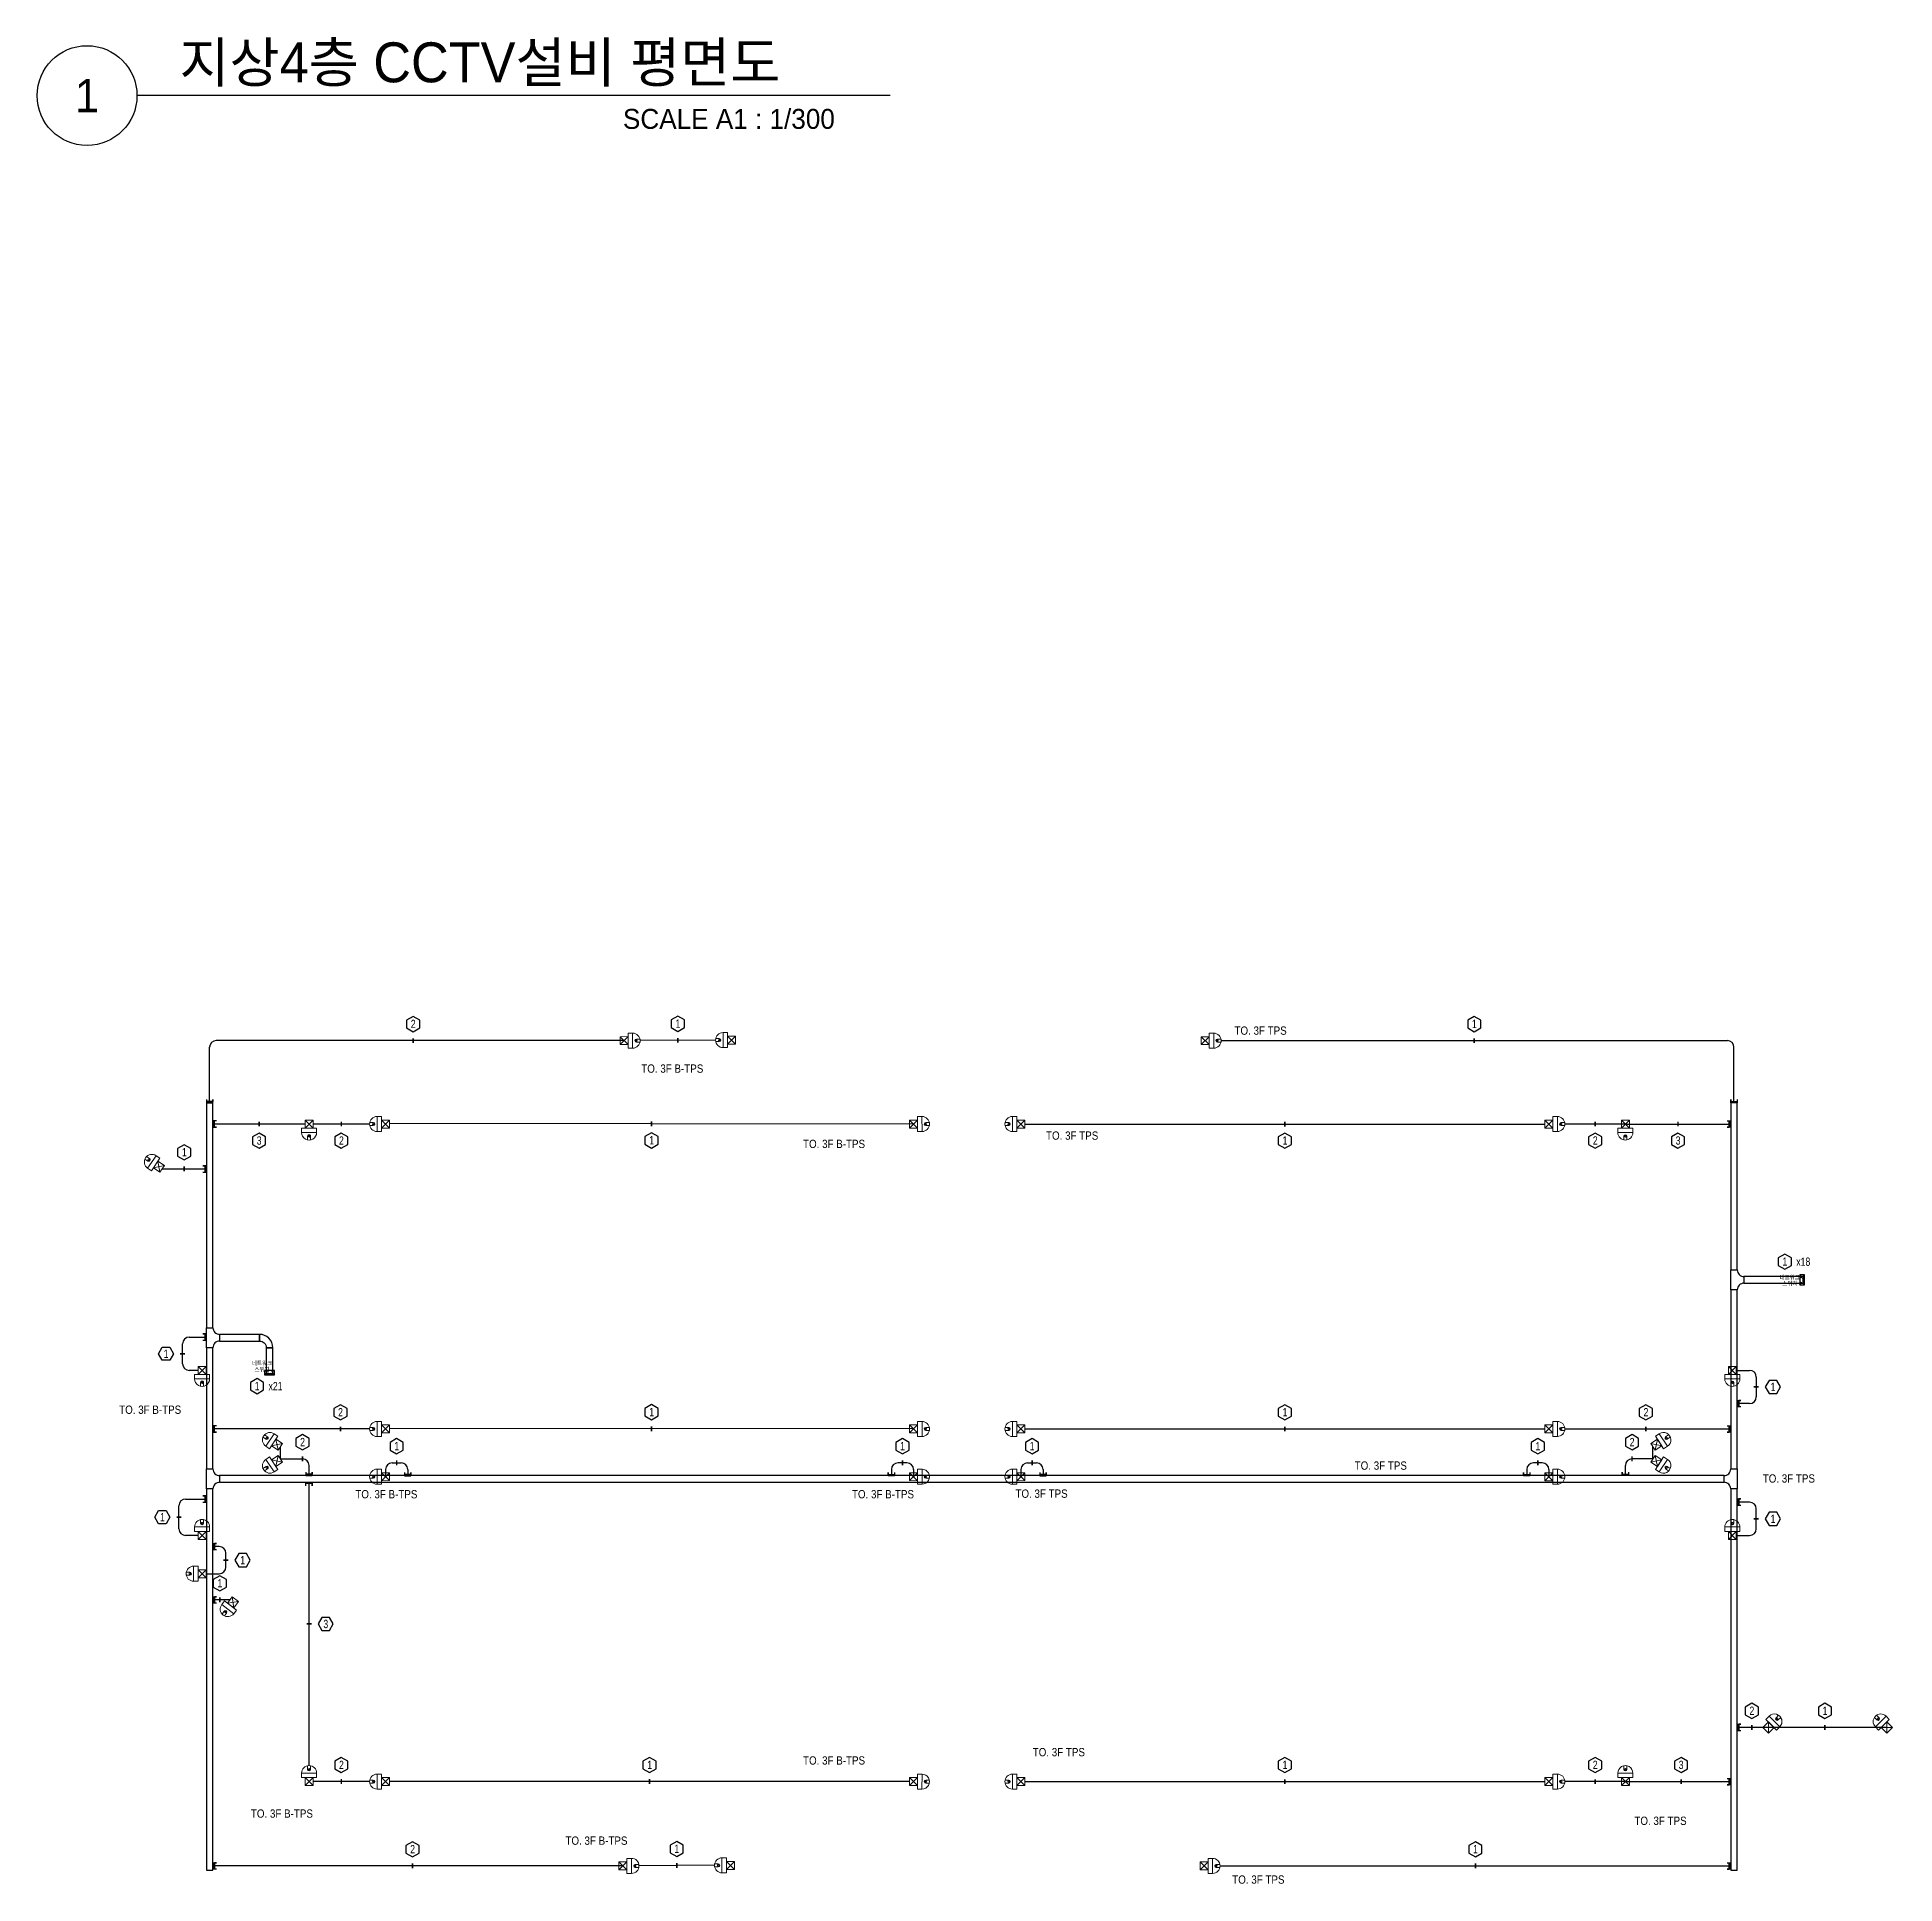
# Model space of a CAD drawing. Header units: millimetres. Extents: x 89860 to 502050, y -351975 to 882300.
# Drawn here: x 92815 to 176581, y 286871 to 370135 of the extents above; entities that cross this region are included whole.
import ezdxf
from ezdxf.enums import TextEntityAlignment as Align

# ---------------------------------------------------------------- set-up
doc = ezdxf.new("R2010")
doc.units = ezdxf.units.MM
doc.header["$LTSCALE"] = 150
doc.linetypes.add('D1', pattern=[3, 1, -1, 1])
doc.layers.get('0').update_dxf_attribs({"lineweight": 0})
doc.layers.add('-----16 CCTV', color=3, linetype='Continuous', lineweight=0)
for name, color, linetype in [('-----17 CCTV Cable', 4, 'Continuous'), ('-----27 Communication Cable Tray', 2, 'Continuous'), ('-----29 Indicator', 1, 'Continuous'), ('-----30 Text', 2, 'Continuous'), ('-----41 Drawing Title', 2, 'Continuous')]:
    doc.layers.add(name, color=color, linetype=linetype)
doc.styles.add('ELEC', font='')
doc.styles.get('ELEC').set_extended_font_data('Dotum')

msp = doc.modelspace()

# ---------------------------------------------------------------- texts
at = {"layer": '-----16 CCTV', "color": 3, "style": 'ELEC', "width": 0.9}
for s, p in [('네트워크', (171842, 314220)), ('스위치', (171842, 313940)), ('네트워크', (102954, 310346)), ('스위치', (102954, 310066))]:
    msp.add_text(s, height=197.6, dxfattribs=at).set_placement(p, align=Align.MIDDLE_CENTER)
at = {"layer": '-----30 Text', "transparency": 33554687, "style": 'ELEC', "width": 0.8}
for s, p in [('2', (109773, 325643)), ('1', (121710, 325658)), ('1', (157621, 325644)), ('1', (99453, 319860, 0)), ('3', (102825, 320387, 0)), ('2', (106535, 320387)), ('1', (120523, 320396)), ('1', (149083, 320387)), ('2', (163070, 320387)), ('3', (166807, 320387, 0)), ('1', (171623, 314930)), ('x18', (172453, 314924)), ('1', (98629, 310774)), ('1', (102734, 309316)), ('x21', (103564, 309310)), ('1', (171086, 309274)), ('2', (106494, 308135)), ('1', (120523, 308144)), ('1', (149083, 308135)), ('2', (165358, 308136, 0)), ('2', (104783, 306789, 0)), ('1', (109030, 306607)), ('1', (131836, 306607)), ('1', (137680, 306607)), ('1', (160486, 306606)), ('2', (164733, 306789)), ('1', (98465, 303401, 0)), ('1', (171086, 303330)), ('1', (102081, 301466, 0)), ('1', (101054, 300427, 0)), ('3', (105831, 298589, 0)), ('2', (170134, 294675, 0)), ('1', (173434, 294675)), ('2', (106535, 292236)), ('1', (120433, 292235)), ('1', (149083, 292235)), ('2', (163070, 292235)), ('3', (166944, 292235, 0)), ('2', (109746, 288434)), ('1', (121658, 288448)), ('1', (157670, 288435, 0))]:
    msp.add_text(s, height=375, dxfattribs=at).set_placement(p, align=Align.MIDDLE_CENTER)
at = {"layer": '-----30 Text', "style": 'ELEC', "width": 0.9}
for s, p in [('TO. 3F TPS', (147982, 325343)), ('TO. 3F B-TPS', (121455, 323630, 0)), ('TO. 3F B-TPS', (128749, 320235, 0)), ('TO. 3F TPS', (139485, 320609)), ('TO. 3F B-TPS', (97912, 308250, 0)), ('TO. 3F TPS', (153402, 305730, 0)), ('TO. 3F TPS', (171802, 305150, 0)), ('TO. 3F B-TPS', (108562, 304440, 0)), ('TO. 3F B-TPS', (130955, 304440, 0)), ('TO. 3F TPS', (138105, 304465, 0)), ('TO. 3F B-TPS', (128749, 292435, 0)), ('TO. 3F TPS', (138885, 292809)), ('TO. 3F B-TPS', (103852, 290040, 0)), ('TO. 3F TPS', (166015, 289715, 0)), ('TO. 3F B-TPS', (118035, 288820, 0)), ('TO. 3F TPS', (147882, 287064))]:
    msp.add_text(s, height=375, dxfattribs=at).set_placement(p, align=Align.MIDDLE)
at = {"layer": '-----41 Drawing Title', "color": 2, "style": 'ELEC'}
msp.add_text('지상4층 CCTV설비 평면도', height=1800, dxfattribs=at).set_placement((99233, 368100))
at = {"layer": '-----41 Drawing Title', "color": 7, "style": 'ELEC'}
msp.add_text('1', height=1500, dxfattribs=at).set_placement((95065, 367500), align=Align.MIDDLE)
at = {"layer": '-----41 Drawing Title', "style": 'ELEC'}
msp.add_text('SCALE A1 : 1/300', height=900, dxfattribs=at).set_placement((128785, 366000), align=Align.RIGHT)

# ---------------------------------------------------------------- blocks, each defined once
blk = doc.blocks.new('Dome Camera')
at = {"layer": '-----16 CCTV', "linetype": 'Continuous'}
for p, q in [((-180, 180), (180, -180)), ((180, 180), (-180, -180)), ((339, -180), (-339, -180)), ((-339, -180), (-339, -383)), ((-339, -383), (339, -383)), ((339, -383), (339, -180))]:
    blk.add_line(p, q, dxfattribs=at)
at = {"layer": '-----16 CCTV', "linetype": 'Continuous', "lineweight": 0}
for p, q in [((-339, -180), (339, -180)), ((-339, -383), (-339, -180)), ((-68, -553), (-68, -715)), ((68, -553), (68, -715)), ((339, -180), (339, -383))]:
    blk.add_line(p, q, dxfattribs=at)
at = {"layer": '-----16 CCTV', "linetype": 'Continuous'}
blk.add_lwpolyline([(180, 180), (-180, 180), (-180, -180), (180, -180)], close=True, dxfattribs=at)
blk.add_lwpolyline([(-68, -715), (-68, -553, -1), (68, -553), (68, -715)], format="xyb", dxfattribs=at)
at = {"layer": '-----16 CCTV', "linetype": 'Continuous', "lineweight": 0}
blk.add_circle((0, -553), 33.9, dxfattribs=at)
blk.add_circle((0, -553), 33.9, dxfattribs=at)
blk.add_arc((0, -383), 339, 180, 0, dxfattribs=at)
at = {"layer": '-----16 CCTV', "linetype": 'Continuous'}
blk.add_arc((0, -383), 339, 180, 0, dxfattribs=at)
blk = doc.blocks.new('O08')
blk.add_hatch(color=256).paths.add_polyline_path([(120, 51), (-120, 51), (-120, 0), (120, 0)])
blk.add_lwpolyline([(120, 127.5), (120, 0), (-120, 0), (-120, 127.5), (-120, 51), (120, 51)])

# ---------------------------------------------------------------- linework, layer by layer
at = {"layer": '-----16 CCTV', "color": 3, "const_width": 0.198}
for points in [[(172504, 314481), (172504, 313679), (171181, 313679), (171181, 314481)], [(103615, 310606), (103615, 309805), (102292, 309805), (102292, 310606)]]:
    msp.add_lwpolyline(points, close=True, dxfattribs=at)
at = {"layer": '-----17 CCTV Cable'}
for p, q in [((100594, 322085, 0), (100594, 324589, 0)), ((119284, 324889), (100894, 324889)), ((123406, 324915), (120006, 324891)), ((146206, 324889), (169028, 324889)), ((169328, 322085, 0), (169328, 324589)), ((104899, 321130), (100744, 321130, 0)), ((107804, 321130), (105259, 321130)), ((132331, 321130), (108706, 321147)), ((137356, 321129), (160801, 321129)), ((164429, 321130), (161704, 321130)), ((164429, 321130), (169178, 321130, 0)), ((98454, 319105), (100444, 319105, 0)), ((99374, 310324), (99374, 311224)), ((99674, 311524), (100444, 311524, 0)), ((100074, 310024), (99674, 310024)), ((169433, 310024), (170033, 310024)), ((170333, 309724), (170333, 308824)), ((170033, 308524), (169478, 308524, 0)), ((107804, 307380), (100744, 307380, 0)), ((132332, 307380), (108706, 307397)), ((137356, 307380), (160802, 307381)), ((161704, 307381), (169178, 307381, 0)), ((103786, 306034), (103786, 306576)), ((103786, 306034), (104779, 306034, 0)), ((108826, 305852), (109226, 305852)), ((132032, 305852), (131632, 305852)), ((137476, 305852), (137876, 305852)), ((160682, 305851), (160282, 305851)), ((165669, 306034), (164729, 306034)), ((165669, 306034), (165669, 306576)), ((105078, 292202), (105078, 304976, 0)), ((105079, 305276, 0), (105079, 305734)), ((108526, 305552), (108526, 305230)), ((109526, 305552), (109526, 305268)), ((131332, 305552), (131332, 305268)), ((132332, 305552), (132332, 305230)), ((137176, 305552), (137176, 305230)), ((138176, 305552), (138176, 305268)), ((159982, 305551), (159982, 305267)), ((160982, 305551), (160982, 305229)), ((164429, 305276, 0), (164429, 305734)), ((99510, 304222, 0), (100444, 304222, 0)), ((170033, 304080), (169478, 304080, 0)), ((99210, 302880, 0), (99210, 303922, 0)), ((170333, 302880), (170333, 303780)), ((100074, 302580), (99510, 302580)), ((169433, 302580), (170033, 302580)), ((101028, 302077, 0), (100744, 302077, 0)), ((101328, 301155, 0), (101328, 301777, 0)), ((100434, 300855), (101028, 300855, 0)), ((101501, 299672), (100744, 299672, 0)), ((176214, 293920), (169478, 293920, 0)), ((107804, 291481), (105259, 291481)), ((132151, 291480), (108706, 291481)), ((137356, 291481), (160801, 291480)), ((164429, 291480), (161704, 291480)), ((164429, 291480), (169178, 291480, 0)), ((119231, 287680), (100744, 287680, 0)), ((123354, 287706), (119954, 287680)), ((146154, 287680), (169178, 287680, 0))]:
    msp.add_line(p, q, dxfattribs=at)
for centre, start, end in [((100894, 324589, 0), 90, 180), ((169028, 324589, 0), 0, 90), ((99674, 311224, 0), 90, 180), ((99674, 310324), 180, 270), ((170033, 309724), 0, 90), ((170033, 308824, 0), 270, 0), ((104779, 305734, 0), 0, 90), ((108826, 305552), 90, 180), ((109226, 305552), 0, 90), ((131632, 305552), 90, 180), ((132032, 305552), 0, 90), ((137476, 305552), 90, 180), ((137876, 305552), 0, 90), ((160282, 305551), 90, 180), ((160682, 305551), 0, 90), ((164729, 305734, 0), 90, 180), ((99510, 303922, 0), 90, 180), ((170033, 303780, 0), 0, 90), ((99510, 302880, 0), 180, 270), ((170033, 302880), 270, 0), ((101028, 301777, 0), 0, 90), ((101028, 301155, 0), 270, 0)]:
    msp.add_arc(centre, 300, start, end, dxfattribs=at)
at = {"layer": '-----27 Communication Cable Tray', "elevation": 0}
for points in [[(100444, 322085), (100444, 311946), (100744, 311946), (100744, 322085)], [(169178, 322085), (169178, 314555), (169478, 314555), (169478, 322085)], [(172504, 314255), (169778, 314255), (169778, 313955), (172504, 313955)], [(169478, 305576), (169478, 313655), (169178, 313655), (169178, 305576)], [(102844, 311646), (101044, 311646), (101044, 311346), (102844, 311346)], [(100444, 311046), (100444, 305576), (100744, 305576), (100744, 311046)], [(103144, 311046), (103144, 309817), (103444, 309817), (103444, 311046)], [(101044, 304976), (168878, 304976), (168878, 305276), (101044, 305276)], [(100444, 304676), (100444, 287486), (100744, 287486), (100744, 304676)], [(169478, 287486), (169478, 304676), (169178, 304676), (169178, 287486)]]:
    msp.add_lwpolyline(points, close=True, dxfattribs=at)
for points in [[(169478, 313655), (169178, 313655), (169178, 313655), (169178, 314555), (169478, 314555, 0.414214), (169778, 314255), (169778, 313955), (169778, 313955, 0.414214)], [(100744, 311046), (100444, 311046), (100444, 311046), (100444, 311946), (100744, 311946, 0.414214), (101044, 311646), (101044, 311346), (101044, 311346, 0.414214)], [(102844, 311346), (102844, 311346, -0.414214), (103144, 311046), (103144, 311046), (103444, 311046, 0.414214), (102844, 311646)], [(100744, 304676), (100444, 304676), (100444, 304676), (100444, 305576), (100744, 305576, 0.414214), (101044, 305276), (101044, 304976), (101044, 304976, 0.414214)], [(169178, 305576), (169478, 305576), (169478, 305576), (169478, 304676), (169178, 304676, 0.414214), (168878, 304976), (168878, 305276), (168878, 305276, 0.414214)]]:
    msp.add_lwpolyline(points, format="xyb", close=True, dxfattribs=at)
at = {"layer": '-----27 Communication Cable Tray', "color": 1}
for points in [[(172304, 313880), (172504, 313880), (172504, 314330), (172304, 314330), (172304, 313880)], [(103069, 310017), (103069, 309817), (103519, 309817), (103519, 310017), (103069, 310017)]]:
    msp.add_lwpolyline(points, dxfattribs=at)
at = {"layer": '-----27 Communication Cable Tray', "color": 1, "linetype": 'D1'}
for points in [[(172304, 313880), (172504, 314330)], [(172304, 314330), (172504, 313880)], [(103069, 310017), (103519, 309817)], [(103519, 310017), (103069, 309817)]]:
    msp.add_lwpolyline(points, dxfattribs=at)
at = {"layer": '-----27 Communication Cable Tray'}
for points in [[(172354, 314005), (172354, 313955), (172454, 313955), (172454, 314255), (172354, 314255), (172354, 314205)], [(172454, 313930), (172504, 313930), (172504, 314280), (172454, 314280), (172454, 313930)], [(103194, 309967), (103144, 309967), (103144, 309867), (103444, 309867), (103444, 309967), (103394, 309967)], [(103119, 309867), (103119, 309817), (103469, 309817), (103469, 309867), (103119, 309867)]]:
    msp.add_lwpolyline(points, dxfattribs=at)
at = {"layer": '-----29 Indicator'}
for points in [[(109472, 325809), (109472, 325466), (109769, 325294), (110067, 325466), (110067, 325809), (109769, 325981), (109472, 325809)], [(121409, 325824), (121409, 325480), (121706, 325308), (122004, 325480), (122004, 325824), (121706, 325995), (121409, 325824)], [(157319, 325810), (157319, 325466), (157617, 325294), (157914, 325466), (157914, 325810), (157617, 325981), (157319, 325810)], [(106829, 320209), (106829, 320553), (106531, 320725), (106234, 320553), (106234, 320209), (106531, 320038), (106829, 320209), (106829, 320209)], [(120816, 320218), (120816, 320561), (120519, 320733), (120221, 320561), (120221, 320218), (120519, 320046), (120816, 320218)], [(149376, 320209), (149376, 320552), (149079, 320724), (148781, 320552), (148781, 320209), (149079, 320037), (149376, 320209)], [(163364, 320210), (163364, 320553), (163066, 320725), (162769, 320553), (162769, 320210), (163066, 320038), (163364, 320210)], [(171916, 314753), (171916, 315096), (171619, 315268), (171321, 315096), (171321, 314753), (171619, 314581), (171916, 314753)], [(103027, 309138), (103027, 309482), (102730, 309653), (102433, 309482), (102433, 309138), (102730, 308967), (103027, 309138)], [(171254, 309571), (170910, 309571), (170738, 309274), (170910, 308977), (171254, 308977), (171425, 309274), (171254, 309571)], [(106193, 308301), (106193, 307957), (106490, 307786), (106787, 307957), (106787, 308301), (106490, 308473), (106193, 308301)], [(120221, 308309), (120221, 307966), (120519, 307794), (120816, 307966), (120816, 308309), (120519, 308481), (120221, 308309)], [(148781, 308301), (148781, 307957), (149079, 307786), (149376, 307957), (149376, 308301), (149079, 308473), (148781, 308301)], [(108728, 306773), (108728, 306430), (109026, 306258), (109323, 306430), (109323, 306773), (109026, 306945), (108728, 306773)], [(131534, 306773), (131534, 306429), (131832, 306257), (132129, 306429), (132129, 306773), (131832, 306944), (131534, 306773)], [(137378, 306773), (137378, 306430), (137676, 306258), (137973, 306430), (137973, 306773), (137676, 306945), (137378, 306773)], [(160184, 306772), (160184, 306429), (160482, 306257), (160779, 306429), (160779, 306772), (160482, 306944), (160184, 306772)], [(171254, 303627), (170910, 303627), (170738, 303330), (170910, 303032), (171254, 303032), (171425, 303330), (171254, 303627)], [(106234, 292401), (106234, 292058), (106531, 291886), (106829, 292058), (106829, 292401), (106531, 292573), (106234, 292401)], [(120131, 292401), (120131, 292058), (120429, 291886), (120726, 292058), (120726, 292401), (120429, 292573), (120131, 292401)], [(148781, 292401), (148781, 292057), (149079, 291886), (149376, 292057), (149376, 292401), (149079, 292572), (148781, 292401)], [(162769, 292400), (162769, 292057), (163066, 291885), (163364, 292057), (163364, 292400), (163066, 292572), (162769, 292400)], [(121356, 288613), (121356, 288270), (121654, 288098), (121951, 288270), (121951, 288613), (121654, 288785), (121356, 288613)]]:
    msp.add_lwpolyline(points, close=True, dxfattribs=at)
for points in [[(109769, 324777, 74.1, 74.1, 0), (109769, 325000, 0, 0, 0), (109769, 325294, 0, 0, 0)], [(121706, 324792, 74.1, 74.1, 0), (121706, 325014, 0, 0, 0), (121706, 325308, 0, 0, 0)], [(157617, 324778, 74.1, 74.1, 0), (157617, 325000, 0, 0, 0), (157617, 325294, 0, 0, 0)], [(106531, 321241, 74.1, 74.1, 0), (106531, 321019, 0, 0, 0), (106531, 320725, 0, 0, 0)], [(120519, 321250, 74.1, 74.1, 0), (120519, 321027, 0, 0, 0), (120519, 320733, 0, 0, 0)], [(149079, 321241, 74.1, 74.1, 0), (149079, 321018, 0, 0, 0), (149079, 320724, 0, 0, 0)], [(163066, 321241, 74.1, 74.1, 0), (163066, 321019, 0, 0, 0), (163066, 320725, 0, 0, 0)], [(170222, 309274, 74.1, 74.1, 0), (170444, 309274, 0, 0, 0), (170738, 309274, 0, 0, 0)], [(106490, 307269, 74.1, 74.1, 0), (106490, 307491, 0, 0, 0), (106490, 307786, 0, 0, 0)], [(120519, 307277, 74.1, 74.1, 0), (120519, 307500, 0, 0, 0), (120519, 307794, 0, 0, 0)], [(149079, 307269, 74.1, 74.1, 0), (149079, 307491, 0, 0, 0), (149079, 307786, 0, 0, 0)], [(109026, 305741, 74.1, 74.1, 0), (109026, 305964, 0, 0, 0), (109026, 306258, 0, 0, 0)], [(131832, 305741, 74.1, 74.1, 0), (131832, 305963, 0, 0, 0), (131832, 306257, 0, 0, 0)], [(137676, 305741, 74.1, 74.1, 0), (137676, 305964, 0, 0, 0), (137676, 306258, 0, 0, 0)], [(160482, 305740, 74.1, 74.1, 0), (160482, 305963, 0, 0, 0), (160482, 306257, 0, 0, 0)], [(170222, 303330, 74.1, 74.1, 0), (170444, 303330, 0, 0, 0), (170738, 303330, 0, 0, 0)], [(106531, 291370, 74.1, 74.1, 0), (106531, 291592, 0, 0, 0), (106531, 291886, 0, 0, 0)], [(120429, 291369, 74.1, 74.1, 0), (120429, 291592, 0, 0, 0), (120429, 291886, 0, 0, 0)], [(149079, 291369, 74.1, 74.1, 0), (149079, 291591, 0, 0, 0), (149079, 291886, 0, 0, 0)], [(163066, 291369, 74.1, 74.1, 0), (163066, 291591, 0, 0, 0), (163066, 291885, 0, 0, 0)], [(121654, 287582, 74.1, 74.1, 0), (121654, 287804, 0, 0, 0), (121654, 288098, 0, 0, 0)]]:
    msp.add_lwpolyline(points, format="xyseb", dxfattribs=at)
at = {"layer": '-----29 Indicator', "elevation": 0}
for points in [[(102821, 321241, 74.1, 74.1, 0), (102821, 321019, 0, 0, 0), (102821, 320725, 0, 0, 0)], [(166803, 321241, 74.1, 74.1, 0), (166803, 321019, 0, 0, 0), (166803, 320725, 0, 0, 0)], [(99449, 318994, 74.1, 74.1, 0), (99449, 319216, 0, 0, 0), (99449, 319510, 0, 0, 0)], [(99485, 310774, 74.1, 74.1, 0), (99263, 310774, 0, 0, 0), (98969, 310774, 0, 0, 0)], [(165354, 307270, 74.1, 74.1, 0), (165354, 307492, 0, 0, 0), (165354, 307786, 0, 0, 0)], [(104779, 305923, 74.1, 74.1, 0), (104779, 306145, 0, 0, 0), (104779, 306440, 0, 0, 0)], [(164729, 305923, 74.1, 74.1, 0), (164729, 306145, 0, 0, 0), (164729, 306440, 0, 0, 0)], [(99321, 303401, 74.1, 74.1, 0), (99099, 303401, 0, 0, 0), (98805, 303401, 0, 0, 0)], [(101217, 301466, 74.1, 74.1, 0), (101439, 301466, 0, 0, 0), (101733, 301466, 0, 0, 0)], [(101050, 299561, 74.1, 74.1, 0), (101050, 299784, 0, 0, 0), (101050, 300078, 0, 0, 0)], [(104967, 298589, 74.1, 74.1, 0), (105189, 298589, 0, 0, 0), (105483, 298589, 0, 0, 0)], [(170130, 293809, 74.1, 74.1, 0), (170130, 294031, 0, 0, 0), (170130, 294325, 0, 0, 0)], [(173430, 293809, 74.1, 74.1, 0), (173430, 294031, 0, 0, 0), (173430, 294325, 0, 0, 0)], [(166940, 291369, 74.1, 74.1, 0), (166940, 291591, 0, 0, 0), (166940, 291885, 0, 0, 0)], [(109742, 287568, 74.1, 74.1, 0), (109742, 287791, 0, 0, 0), (109742, 288085, 0, 0, 0)], [(157666, 287569, 74.1, 74.1, 0), (157666, 287791, 0, 0, 0), (157666, 288085, 0, 0, 0)]]:
    msp.add_lwpolyline(points, format="xyseb", dxfattribs=at)
for points in [[(99151, 320026), (99151, 319682), (99449, 319510), (99746, 319682), (99746, 320026), (99449, 320197), (99151, 320026)], [(103119, 320210), (103119, 320553), (102821, 320725), (102524, 320553), (102524, 320210), (102821, 320038), (103119, 320210), (103119, 320210)], [(167101, 320209), (167101, 320553), (166803, 320725), (166506, 320553), (166506, 320209), (166803, 320038), (167101, 320209)], [(98453, 311071), (98797, 311071), (98969, 310774), (98797, 310477), (98453, 310477), (98282, 310774), (98453, 311071)], [(165056, 308301), (165056, 307958), (165354, 307786), (165651, 307958), (165651, 308301), (165354, 308473), (165056, 308301)], [(104481, 306955), (104481, 306611), (104779, 306440), (105076, 306611), (105076, 306955), (104779, 307127), (104481, 306955)], [(164431, 306955), (164431, 306611), (164729, 306440), (165026, 306611), (165026, 306955), (164729, 307127), (164431, 306955)], [(98290, 303698), (98633, 303698), (98805, 303401), (98633, 303103), (98290, 303103), (98118, 303401), (98290, 303698)], [(102249, 301763), (101905, 301763), (101733, 301466), (101905, 301168), (102249, 301168), (102420, 301466), (102249, 301763)], [(100753, 300593), (100753, 300249), (101050, 300078), (101347, 300249), (101347, 300593), (101050, 300765), (100753, 300593)], [(105999, 298886), (105655, 298886), (105483, 298589), (105655, 298292), (105999, 298292), (106170, 298589), (105999, 298886)], [(169833, 294841), (169833, 294497), (170130, 294325), (170427, 294497), (170427, 294841), (170130, 295012), (169833, 294841)], [(173133, 294841), (173133, 294497), (173430, 294325), (173727, 294497), (173727, 294841), (173430, 295012), (173133, 294841)], [(166643, 292401), (166643, 292057), (166940, 291885), (167237, 292057), (167237, 292401), (166940, 292572), (166643, 292401)], [(109445, 288600), (109445, 288257), (109742, 288085), (110040, 288257), (110040, 288600), (109742, 288772), (109445, 288600)], [(157368, 288601), (157368, 288257), (157666, 288085), (157963, 288257), (157963, 288601), (157666, 288772), (157368, 288601)]]:
    msp.add_lwpolyline(points, close=True, dxfattribs=at)
at = {"layer": '-----41 Drawing Title', "color": 7}
msp.add_line((131285, 367500), (97315, 367500), dxfattribs=at)
msp.add_circle((95065, 367500), 2250, dxfattribs=at)

# ---------------------------------------------------------------- block references
at = {"layer": '-----16 CCTV', "xscale": -1}
for p, rotation in [((119284, 324889), 90.0404919361149), ((145484, 324889), 90), ((132331, 321130), 90.0404919361149), ((160981, 321131), 90), ((164429, 321130), 0.04049193611482594), ((169253, 310024), 0.04049193611482594), ((132332, 307380), 90.0404919361149), ((160982, 307381), 90), ((165820, 306674), 123.0581656365642), ((103635, 305936), 303.0581656365643), ((108526, 305230), 270.0404919361149), ((137176, 305230), 270.0404919361149), ((100254, 302580), 180.0404919361149), ((101644, 299562), 322.3833589308917), ((176214, 293920), 225.0404919361149), ((105079, 291480), 180.0404919361149), ((108526, 291481), 270.0404919361149), ((137176, 291481), 270.0404919361149), ((119231, 287680), 90.0404919361149), ((145431, 287680), 90)]:
    msp.add_blockref('Dome Camera', p, dxfattribs=dict(at, rotation=rotation))
at = {"layer": '-----16 CCTV'}
for p, rotation in [((124128, 324914), 269.9595080638851), ((105079, 321130), 359.9595080638851), ((108526, 321130), 269.9595080638851), ((137176, 321130), 269.9595080638851), ((98305, 319206), 235.8450351181425), ((100254, 310024), 359.9595080638851), ((108526, 307380), 269.9595080638851), ((137176, 307380), 269.9595080638851), ((103635, 306674), 236.9418343634357), ((165820, 305936), 56.94183436343575), ((132332, 305230), 89.95950806388511), ((160982, 305229), 90.00000000000001), ((169253, 302580), 179.9595080638851), ((100254, 300855), 269.9595080638851), ((170881, 293920), 134.9595080638851), ((132331, 291480), 89.95950806388511), ((160981, 291480), 90.00000000000001), ((164429, 291480), 179.9595080638852), ((124076, 287705), 269.9595080638851)]:
    msp.add_blockref('Dome Camera', p, dxfattribs=dict(at, rotation=rotation))
at = {"layer": '-----17 CCTV Cable', "yscale": 1.199999999953434, "zscale": 1.199999999953434}
for p, xscale in [((100594, 322085, 0), -1.199999999953434), ((169328, 322085, 0), 1.199999999953434), ((105079, 305276, 0), -1.199999999953434), ((109526, 305268), -1.199999999953434), ((131332, 305268), 1.199999999953434), ((138176, 305268), -1.199999999953434), ((159982, 305267), 1.199999999953434), ((164429, 305276, 0), 1.199999999953434)]:
    msp.add_blockref('O08', p, dxfattribs=dict(at, xscale=xscale))
for p, xscale, rotation in [((100744, 321130, 0), -1.199999999953434, 270), ((169178, 321130, 0), 1.199999999953434, 89.99999999999999), ((100444, 319105, 0), -1.199999999953434, 90), ((100444, 311524, 0), -1.199999999953434, 90), ((169478, 308524, 0), 1.199999999953434, 270), ((100744, 307380, 0), -1.199999999953434, 270), ((169178, 307381, 0), 1.199999999953434, 89.99999999999999), ((105078, 304976, 0), 1.199999999953434, 180), ((100444, 304222, 0), -1.199999999953434, 90), ((169478, 304080, 0), 1.199999999953434, 270), ((100744, 302077, 0), 1.199999999953434, 270), ((100744, 299672, 0), 1.199999999953434, 270), ((169478, 293920, 0), 1.199999999953434, 270), ((169178, 291480, 0), 1.199999999953434, 89.99999999999999), ((100744, 287680, 0), 1.199999999953434, 270), ((169178, 287680, 0), 1.199999999953434, 89.99999999999999)]:
    msp.add_blockref('O08', p, dxfattribs=dict(at, xscale=xscale, rotation=rotation))

msp.set_redraw_order([(e.dxf.handle, doc.entitydb.next_handle()) for e in msp.query("TEXT MTEXT ATTDEF DIMENSION ARC_DIMENSION")])  # texts and dimensions are drawn at this point

doc.saveas('drawing.dxf')
